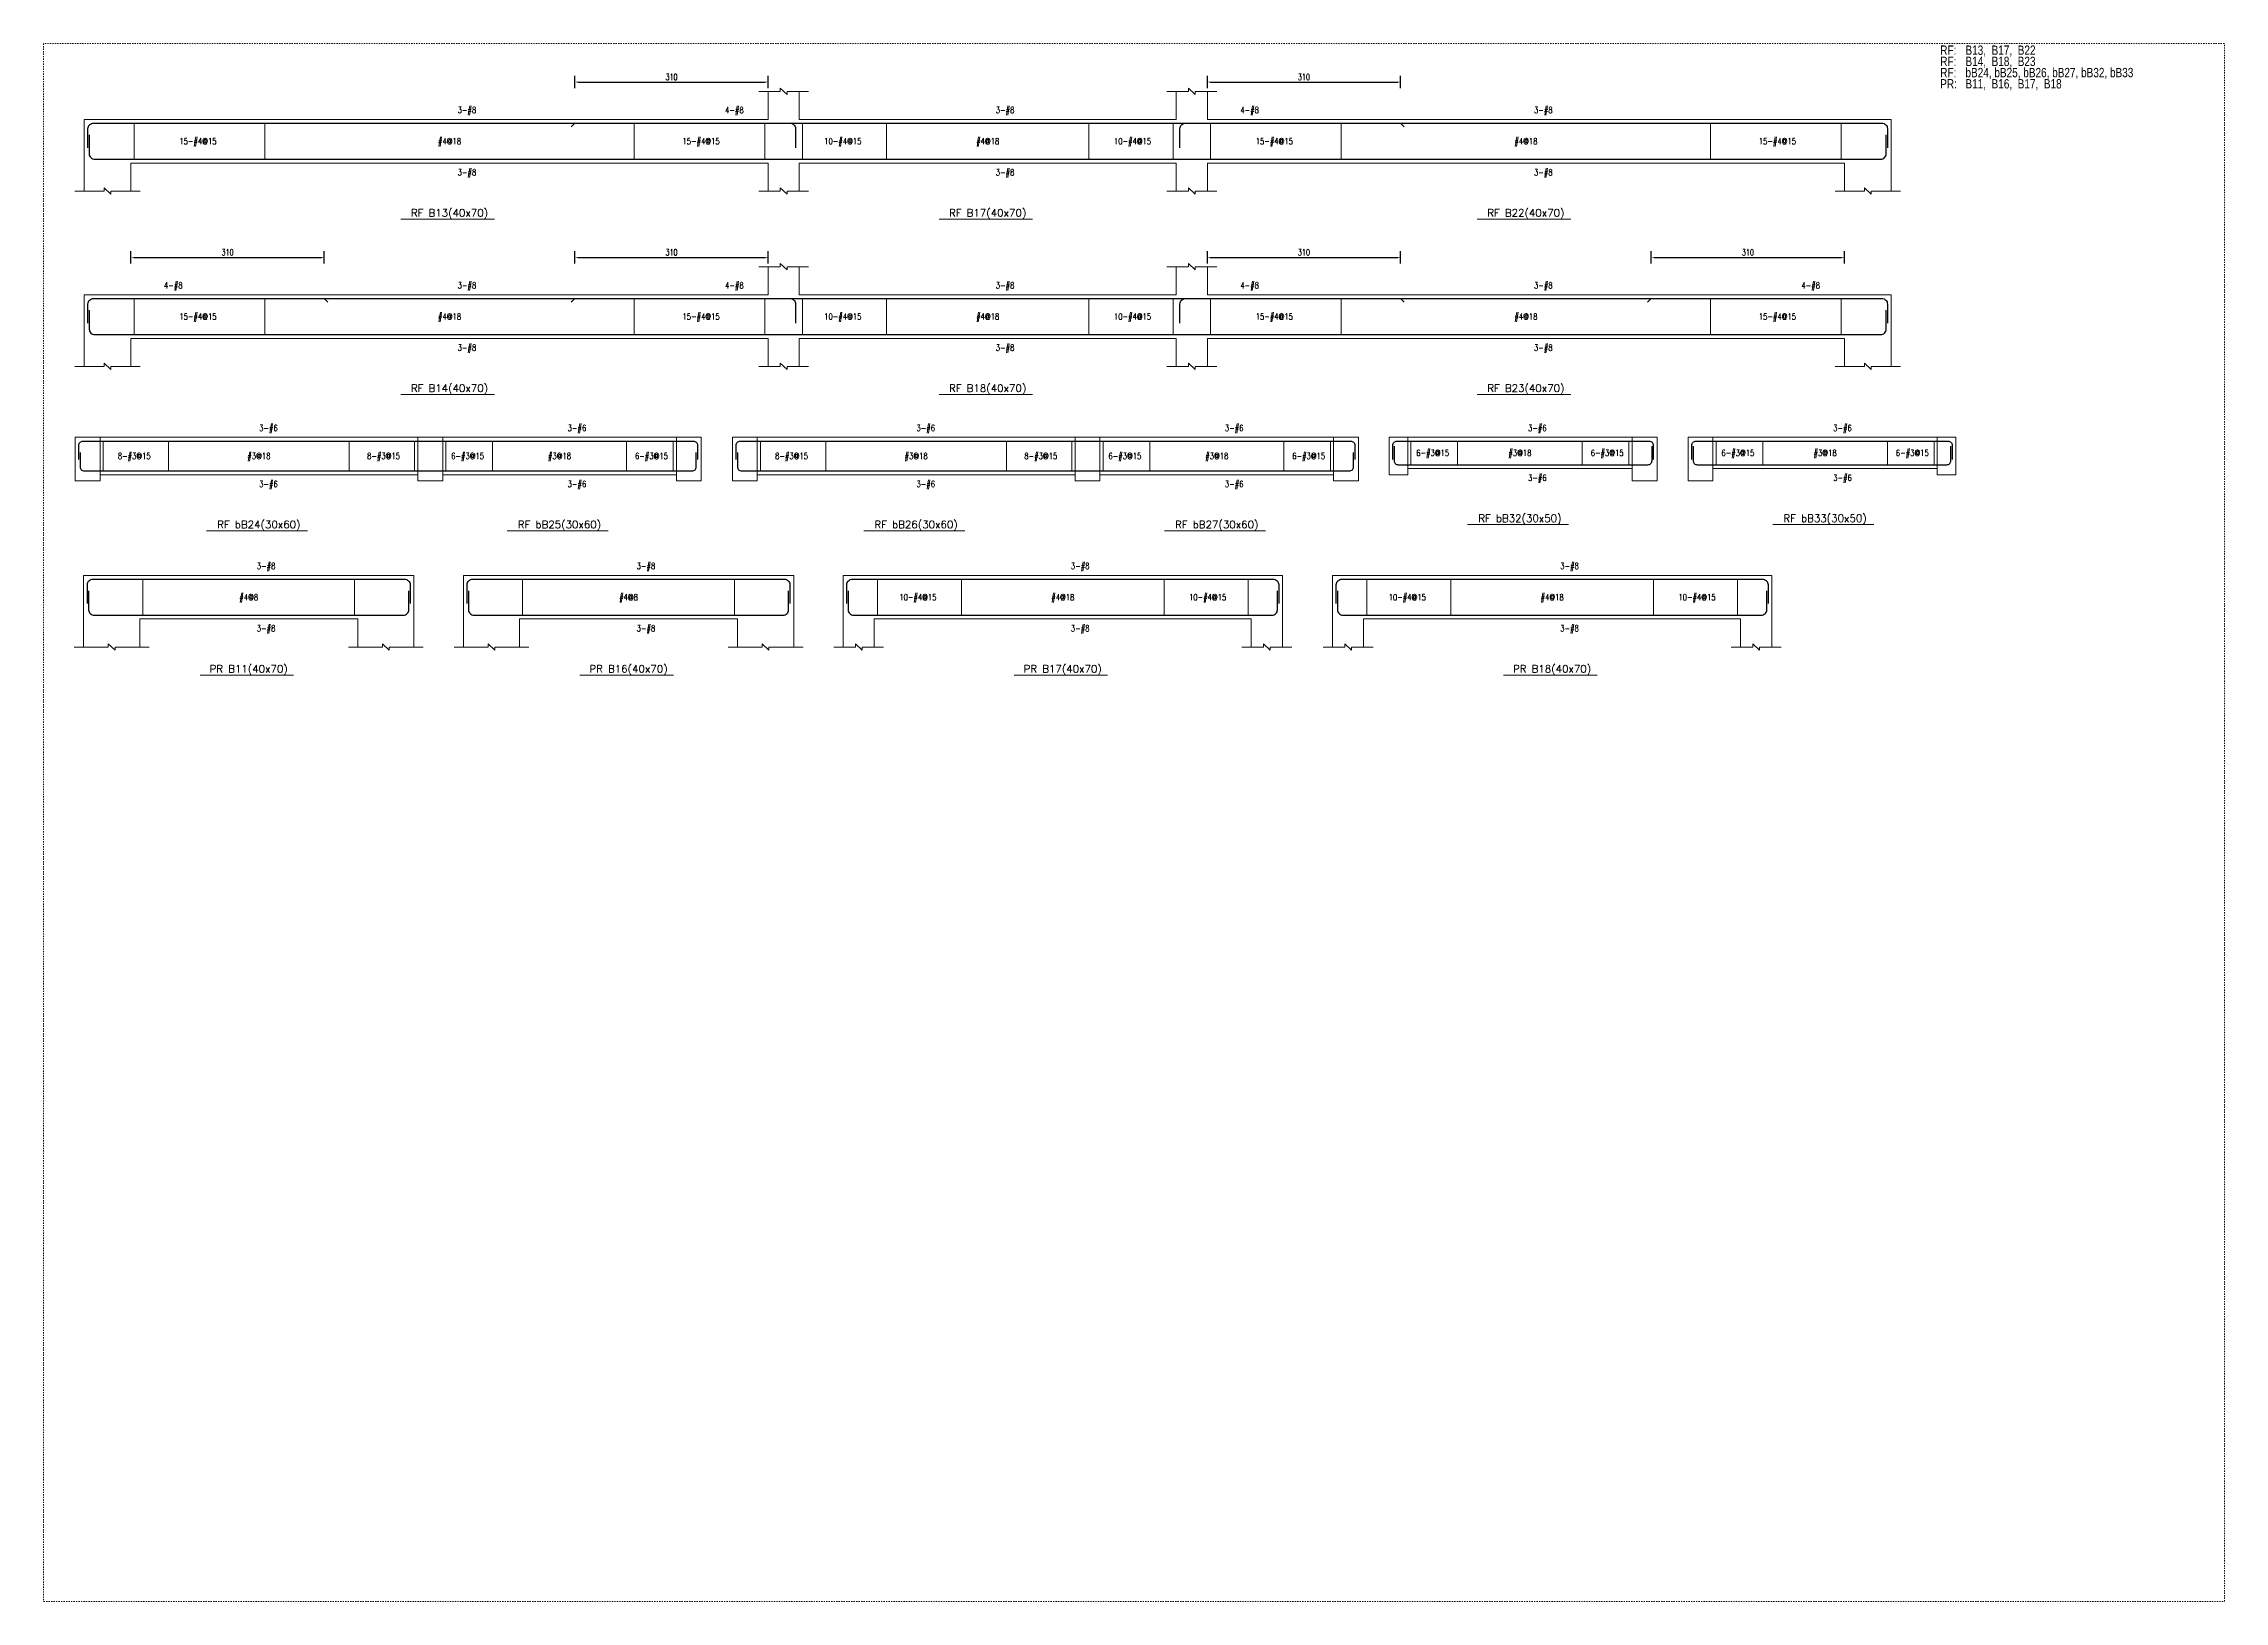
# Model space of a CAD drawing. Header units: millimetres. Extents: x 50 to 17750, y -6050 to -1000.
# Drawn here: x 50 to 3550, y -6050 to -3550 of the extents above; entities that cross this region are included whole.
import ezdxf
from ezdxf.enums import TextEntityAlignment as Align

# ---------------------------------------------------------------- set-up
doc = ezdxf.new("R2010")
doc.units = ezdxf.units.MM
doc.linetypes.add('DOT', pattern=[4, 2, -2])
for name, color, linetype in [('主筋文字', 3, 'Continuous'), ('主筋文字引線', 3, 'Continuous'), ('主筋線', 1, 'Continuous'), ('剪力筋文字', 3, 'Continuous'), ('剪力筋文字引線', 3, 'Continuous'), ('剪力筋線', 3, 'Continuous'), ('圖框', 132, 'DOT'), ('尺寸標註-字串', 4, 'Continuous'), ('摘要資訊', 1, 'Continuous'), ('梁柱截斷記號', 3, 'Continuous'), ('梁跨名稱', 3, 'Continuous'), ('梁跨名稱底線', 3, 'Continuous'), ('邊界線', 3, 'Continuous'), ('邊界線-梁支撐外線', 3, 'Continuous')]:
    doc.layers.add(name, color=color, linetype=linetype)
doc.styles.add('note', font='romans', dxfattribs={"width": 0.75, "height": 10})
doc.styles.add('OAP_ROMANS', font='OAP_ROMANS.shx', dxfattribs={"height": 0.2, "bigfont": 'chineset.shx'})
doc.styles.add('romanc', font='romanc.shx', dxfattribs={"height": 0.2, "bigfont": 'chineset.shx'})
doc.styles.add('romans', font='romans.shx', dxfattribs={"height": 0.2, "bigfont": 'chineset.shx'})
doc.dimstyles.new('BeamRebarDim', dxfattribs={"dimtxt": 12, "dimasz": 4.5, "dimexe": 10, "dimexo": 1, "dimgap": 3, "dimtad": 1, "dimdec": 0, "dimdsep": 46, "dimtxsty": 'note', "dimcen": 2.5, "dimclrd": 256, "dimclre": 256, "dimclrt": 256, "dimadec": 0, "dimazin": 0, "dimtfac": 1, "dimtmove": 0, "dimatfit": 3, "dimfxl": 1, "dimtolj": 1, "dimarcsym": 0})

msp = doc.modelspace()

# ---------------------------------------------------------------- texts
at = {"layer": '主筋文字', "style": 'romans', "width": 0.8}
for s, p in [('3-#8', (714.5, -3656.6)), ('4-#8', (1143.7, -3656.6)), ('3-#8', (1578.2, -3656.6)), ('4-#8', (1970.7, -3656.6)), ('3-#8', (2442, -3656.6)), ('3-#8', (714.5, -3756.6)), ('3-#8', (1578.2, -3756.6)), ('3-#8', (2442, -3756.6)), ('4-#8', (243.2, -3938)), ('3-#8', (714.5, -3938)), ('4-#8', (1143.7, -3938)), ('3-#8', (1578.2, -3938)), ('4-#8', (1970.7, -3938)), ('3-#8', (2442, -3938)), ('4-#8', (2871.2, -3938)), ('3-#8', (714.5, -4038)), ('3-#8', (1578.2, -4038)), ('3-#8', (2442, -4038)), ('3-#6', (396, -4166.8)), ('3-#6', (891, -4166.8)), ('3-#6', (1450.9, -4166.8)), ('3-#6', (1945.9, -4166.8)), ('3-#6', (2432.4, -4166.8)), ('3-#6', (2922.2, -4166.8)), ('3-#6', (396, -4256.8)), ('3-#6', (891, -4256.8)), ('3-#6', (1450.9, -4256.8)), ('3-#6', (1945.9, -4256.8)), ('3-#6', (2432.4, -4246.8)), ('3-#6', (2922.2, -4246.8)), ('3-#8', (392.2, -4388.4)), ('3-#8', (1001.8, -4388.4)), ('3-#8', (1698.7, -4388.4)), ('3-#8', (2484.1, -4388.4)), ('3-#8', (392.2, -4488.4)), ('3-#8', (1001.8, -4488.4)), ('3-#8', (1698.7, -4488.4)), ('3-#8', (2484.1, -4488.4))]:
    msp.add_text(s, height=10, dxfattribs=at).set_placement(p, align=Align.MIDDLE_LEFT)
at = {"layer": '剪力筋文字', "style": 'romans', "width": 0.8}
for s, p in [('15-#4@15', (297.7, -3711.6)), ('#4@18', (701.5, -3711.6)), ('15-#4@15', (1105.2, -3711.6)), ('10-#4@15', (1332.7, -3711.6)), ('#4@18', (1565.2, -3711.6)), ('10-#4@15', (1797.7, -3711.6)), ('15-#4@15', (2025.2, -3711.6)), ('#4@18', (2429, -3711.6)), ('15-#4@15', (2832.7, -3711.6)), ('15-#4@15', (297.7, -3993)), ('#4@18', (701.5, -3993)), ('15-#4@15', (1105.2, -3993)), ('10-#4@15', (1332.7, -3993)), ('#4@18', (1565.2, -3993)), ('10-#4@15', (1797.7, -3993)), ('15-#4@15', (2025.2, -3993)), ('#4@18', (2429, -3993)), ('15-#4@15', (2832.7, -3993)), ('6-#3@15', (2279.4, -4211.8)), ('#3@18', (2419.4, -4211.8)), ('6-#3@15', (2559.4, -4211.8)), ('6-#3@15', (2769.2, -4211.8)), ('#3@18', (2909.2, -4211.8)), ('6-#3@15', (3049.2, -4211.8)), ('8-#3@15', (195.5, -4216.8)), ('#3@18', (395.5, -4216.8)), ('8-#3@15', (595.5, -4216.8)), ('6-#3@15', (730.5, -4216.8)), ('#3@18', (878, -4216.8)), ('6-#3@15', (1025.5, -4216.8)), ('8-#3@15', (1250.4, -4216.8)), ('#3@18', (1450.4, -4216.8)), ('8-#3@15', (1650.4, -4216.8)), ('6-#3@15', (1785.4, -4216.8)), ('#3@18', (1932.9, -4216.8)), ('6-#3@15', (2080.4, -4216.8)), ('#4@8', (379.2, -4443.4)), ('#4@8', (988.8, -4443.4)), ('10-#4@15', (1453.2, -4443.4)), ('#4@18', (1685.7, -4443.4)), ('10-#4@15', (1918.2, -4443.4)), ('10-#4@15', (2238.6, -4443.4)), ('#4@18', (2471.1, -4443.4)), ('10-#4@15', (2703.6, -4443.4))]:
    msp.add_text(s, height=10, dxfattribs=at).set_placement(p, align=Align.CENTER)
at = {"layer": '摘要資訊', "style": 'OAP_ROMANS', "width": 0.8}
for s, p in [('RF:', (3094, -3568)), (' B13,  B17,  B22', (3130, -3568)), ('RF:', (3094, -3586)), ('RF:', (3094, -3604)), (' bB24, bB25, bB26, bB27, bB32, bB33', (3130, -3604)), (' B14,  B18,  B23', (3130, -3586)), ('PR:', (3094, -3622)), (' B11,  B16,  B17,  B18', (3130, -3622))]:
    msp.add_text(s, height=15, dxfattribs=at).set_placement(p)
at = {"layer": '梁跨名稱', "style": 'romanc'}
for s, p in [('RF B13(40x70)', (701.5, -3827.6)), ('RF B17(40x70)', (1565.2, -3827.6)), ('RF B22(40x70)', (2429, -3827.6)), ('RF B14(40x70)', (701.5, -4109)), ('RF B18(40x70)', (1565.2, -4109)), ('RF B23(40x70)', (2429, -4109)), ('RF bB32(30x50)', (2419.4, -4317.8)), ('RF bB33(30x50)', (2909.2, -4317.8)), ('RF bB24(30x60)', (395.5, -4327.8)), ('RF bB25(30x60)', (878, -4327.8)), ('RF bB26(30x60)', (1450.4, -4327.8)), ('RF bB27(30x60)', (1932.9, -4327.8)), ('PR B11(40x70)', (379.2, -4559.4)), ('PR B16(40x70)', (988.8, -4559.4)), ('PR B17(40x70)', (1685.7, -4559.4)), ('PR B18(40x70)', (2471.1, -4559.4))]:
    msp.add_text(s, height=12, dxfattribs=at).set_placement(p, align=Align.CENTER)

# ---------------------------------------------------------------- blocks, each defined once
blk = doc.blocks.new('*D178')
at = {"layer": 'Defpoints', "color": 0}
for p in [(902.7, -3622.6), (1212.7, -3611.6), (1212.7, -3622.6)]:
    blk.add_point(p, dxfattribs=at)
at = {"layer": '尺寸標註-字串', "lineweight": -2}
for p, q in [((902.7, -3621.6), (902.7, -3601.6)), ((1212.7, -3621.6), (1212.7, -3601.6)), ((907.2, -3611.6), (1208.2, -3611.6))]:
    blk.add_line(p, q, dxfattribs=at)
at = {"layer": '尺寸標註-字串'}
for points in [[(907.2, -3610.9), (907.2, -3612.4), (902.7, -3611.6)], [(1208.2, -3612.4), (1208.2, -3610.9), (1212.7, -3611.6)]]:
    blk.add_solid(points, dxfattribs=at)
at = {"layer": '尺寸標註-字串', "insert": (1057.7, -3603.6), "char_height": 10, "attachment_point": 5, "style": 'note'}
blk.add_mtext('\\A1;310', dxfattribs=at)
blk = doc.blocks.new('*D179')
at = {"layer": 'Defpoints', "color": 0}
for p in [(1917.7, -3622.6), (2227.7, -3611.6), (2227.7, -3622.6)]:
    blk.add_point(p, dxfattribs=at)
at = {"layer": '尺寸標註-字串', "lineweight": -2}
for p, q in [((1917.7, -3621.6), (1917.7, -3601.6)), ((2227.7, -3621.6), (2227.7, -3601.6)), ((1922.2, -3611.6), (2223.2, -3611.6))]:
    blk.add_line(p, q, dxfattribs=at)
at = {"layer": '尺寸標註-字串'}
for points in [[(1922.2, -3610.9), (1922.2, -3612.4), (1917.7, -3611.6)], [(2223.2, -3612.4), (2223.2, -3610.9), (2227.7, -3611.6)]]:
    blk.add_solid(points, dxfattribs=at)
at = {"layer": '尺寸標註-字串', "insert": (2072.7, -3603.6), "char_height": 10, "attachment_point": 5, "style": 'note'}
blk.add_mtext('\\A1;310', dxfattribs=at)
blk = doc.blocks.new('*D180')
at = {"layer": 'Defpoints', "color": 0}
for p in [(190.234375, -3904.046875), (500.234375, -3893.046875), (500.234375, -3904.046875)]:
    blk.add_point(p, dxfattribs=at)
at = {"layer": '尺寸標註-字串', "lineweight": -2}
for p, q in [((190.234375, -3903.046875), (190.234375, -3883.046875)), ((500.234375, -3903.046875), (500.234375, -3883.046875)), ((194.734375, -3893.046875), (495.734375, -3893.046875))]:
    blk.add_line(p, q, dxfattribs=at)
at = {"layer": '尺寸標註-字串'}
for points in [[(194.734375, -3892.296875), (194.734375, -3893.796875), (190.234375, -3893.046875)], [(495.734375, -3893.796875), (495.734375, -3892.296875), (500.234375, -3893.046875)]]:
    blk.add_solid(points, dxfattribs=at)
at = {"layer": '尺寸標註-字串', "insert": (345.234375, -3885.001875), "char_height": 10, "attachment_point": 5, "style": 'note'}
blk.add_mtext('\\A1;310', dxfattribs=at)
blk = doc.blocks.new('*D181')
at = {"layer": 'Defpoints', "color": 0}
for p in [(902.734375, -3904.046875), (1212.734375, -3893.046875), (1212.734375, -3904.046875)]:
    blk.add_point(p, dxfattribs=at)
at = {"layer": '尺寸標註-字串', "lineweight": -2}
for p, q in [((902.734375, -3903.046875), (902.734375, -3883.046875)), ((1212.734375, -3903.046875), (1212.734375, -3883.046875)), ((907.234375, -3893.046875), (1208.234375, -3893.046875))]:
    blk.add_line(p, q, dxfattribs=at)
at = {"layer": '尺寸標註-字串'}
for points in [[(907.234375, -3892.296875), (907.234375, -3893.796875), (902.734375, -3893.046875)], [(1208.234375, -3893.796875), (1208.234375, -3892.296875), (1212.734375, -3893.046875)]]:
    blk.add_solid(points, dxfattribs=at)
at = {"layer": '尺寸標註-字串', "insert": (1057.734375, -3885.001875), "char_height": 10, "attachment_point": 5, "style": 'note'}
blk.add_mtext('\\A1;310', dxfattribs=at)
blk = doc.blocks.new('*D182')
at = {"layer": 'Defpoints', "color": 0}
for p in [(1917.734375, -3904.046875), (2227.734375, -3893.046875), (2227.734375, -3904.046875)]:
    blk.add_point(p, dxfattribs=at)
at = {"layer": '尺寸標註-字串', "lineweight": -2}
for p, q in [((1917.734375, -3903.046875), (1917.734375, -3883.046875)), ((2227.734375, -3903.046875), (2227.734375, -3883.046875)), ((1922.234375, -3893.046875), (2223.234375, -3893.046875))]:
    blk.add_line(p, q, dxfattribs=at)
at = {"layer": '尺寸標註-字串'}
for points in [[(1922.234375, -3892.296875), (1922.234375, -3893.796875), (1917.734375, -3893.046875)], [(2223.234375, -3893.796875), (2223.234375, -3892.296875), (2227.734375, -3893.046875)]]:
    blk.add_solid(points, dxfattribs=at)
at = {"layer": '尺寸標註-字串', "insert": (2072.734375, -3885.001875), "char_height": 10, "attachment_point": 5, "style": 'note'}
blk.add_mtext('\\A1;310', dxfattribs=at)
blk = doc.blocks.new('*D183')
at = {"layer": 'Defpoints', "color": 0}
for p in [(2630.234375, -3904.046875), (2940.234375, -3893.046875), (2940.234375, -3904.046875)]:
    blk.add_point(p, dxfattribs=at)
at = {"layer": '尺寸標註-字串', "lineweight": -2}
for p, q in [((2630.234375, -3903.046875), (2630.234375, -3883.046875)), ((2940.234375, -3903.046875), (2940.234375, -3883.046875)), ((2634.734375, -3893.046875), (2935.734375, -3893.046875))]:
    blk.add_line(p, q, dxfattribs=at)
at = {"layer": '尺寸標註-字串'}
for points in [[(2634.734375, -3892.296875), (2634.734375, -3893.796875), (2630.234375, -3893.046875)], [(2935.734375, -3893.796875), (2935.734375, -3892.296875), (2940.234375, -3893.046875)]]:
    blk.add_solid(points, dxfattribs=at)
at = {"layer": '尺寸標註-字串', "insert": (2785.234375, -3885.001875), "char_height": 10, "attachment_point": 5, "style": 'note'}
blk.add_mtext('\\A1;310', dxfattribs=at)

# ---------------------------------------------------------------- dimensions: what is measured, and where the dimension line sits
at = {"layer": '尺寸標註-字串'}
for base, p1, p2, picture, middle in [((1212.7, -3611.6), (902.7, -3622.6), (1212.7, -3622.6), '*D178', (1057.7, -3603.6)), ((2227.7, -3611.6), (1917.7, -3622.6), (2227.7, -3622.6), '*D179', (2072.7, -3603.6)), ((500.2, -3893), (190.2, -3904), (500.2, -3904), '*D180', (345.2, -3885)), ((1212.7, -3893), (902.7, -3904), (1212.7, -3904), '*D181', (1057.7, -3885)), ((2227.7, -3893), (1917.7, -3904), (2227.7, -3904), '*D182', (2072.7, -3885)), ((2940.2, -3893), (2630.2, -3904), (2940.2, -3904), '*D183', (2785.2, -3885))]:
    dim = msp.add_linear_dim(base=base, p1=p1, p2=p2, dimstyle='BeamRebarDim', dxfattribs=at)
    dim.commit()
    dim.dimension.update_dxf_attribs({"geometry": picture, "text_midpoint": middle})

# ---------------------------------------------------------------- linework, layer by layer
at = {"layer": '主筋文字引線', "lineweight": 5}
for points in [[(701.5, -3677.6, 0, 1.5, 0), (701.5, -3673.1, 0, 0, 0), (701.5, -3656.6, 0, 0, 0), (711.5, -3656.6, 0, 0, 0)], [(1127.7, -3677.6, 0, 1.5, 0), (1127.7, -3673.1, 0, 0, 0), (1127.7, -3656.6, 0, 0, 0), (1140.7, -3656.6, 0, 0, 0)], [(1565.2, -3677.6, 0, 1.5, 0), (1565.2, -3673.1, 0, 0, 0), (1565.2, -3656.6, 0, 0, 0), (1575.2, -3656.6, 0, 0, 0)], [(1957.7, -3677.6, 0, 1.5, 0), (1957.7, -3673.1, 0, 0, 0), (1957.7, -3656.6, 0, 0, 0), (1967.7, -3656.6, 0, 0, 0)], [(2429, -3677.6, 0, 1.5, 0), (2429, -3673.1, 0, 0, 0), (2429, -3656.6, 0, 0, 0), (2439, -3656.6, 0, 0, 0)], [(701.5, -3735.6, 0, 1.5, 0), (701.5, -3740.1, 0, 0, 0), (701.5, -3756.6, 0, 0, 0), (711.5, -3756.6, 0, 0, 0)], [(1565.2, -3735.6, 0, 1.5, 0), (1565.2, -3740.1, 0, 0, 0), (1565.2, -3756.6, 0, 0, 0), (1575.2, -3756.6, 0, 0, 0)], [(2429, -3735.6, 0, 1.5, 0), (2429, -3740.1, 0, 0, 0), (2429, -3756.6, 0, 0, 0), (2439, -3756.6, 0, 0, 0)], [(230.2, -3959, 0, 1.5, 0), (230.2, -3954.5, 0, 0, 0), (230.2, -3938, 0, 0, 0), (240.2, -3938, 0, 0, 0)], [(701.5, -3959, 0, 1.5, 0), (701.5, -3954.5, 0, 0, 0), (701.5, -3938, 0, 0, 0), (711.5, -3938, 0, 0, 0)], [(1127.7, -3959, 0, 1.5, 0), (1127.7, -3954.5, 0, 0, 0), (1127.7, -3938, 0, 0, 0), (1140.7, -3938, 0, 0, 0)], [(1565.2, -3959, 0, 1.5, 0), (1565.2, -3954.5, 0, 0, 0), (1565.2, -3938, 0, 0, 0), (1575.2, -3938, 0, 0, 0)], [(1957.7, -3959, 0, 1.5, 0), (1957.7, -3954.5, 0, 0, 0), (1957.7, -3938, 0, 0, 0), (1967.7, -3938, 0, 0, 0)], [(2429, -3959, 0, 1.5, 0), (2429, -3954.5, 0, 0, 0), (2429, -3938, 0, 0, 0), (2439, -3938, 0, 0, 0)], [(2855.2, -3959, 0, 1.5, 0), (2855.2, -3954.5, 0, 0, 0), (2855.2, -3938, 0, 0, 0), (2868.2, -3938, 0, 0, 0)], [(701.5, -4017, 0, 1.5, 0), (701.5, -4021.5, 0, 0, 0), (701.5, -4038, 0, 0, 0), (711.5, -4038, 0, 0, 0)], [(1565.2, -4017, 0, 1.5, 0), (1565.2, -4021.5, 0, 0, 0), (1565.2, -4038, 0, 0, 0), (1575.2, -4038, 0, 0, 0)], [(2429, -4017, 0, 1.5, 0), (2429, -4021.5, 0, 0, 0), (2429, -4038, 0, 0, 0), (2439, -4038, 0, 0, 0)], [(383, -4187.8, 0, 1.5, 0), (383, -4183.3, 0, 0, 0), (383, -4166.8, 0, 0, 0), (393, -4166.8, 0, 0, 0)], [(878, -4187.8, 0, 1.5, 0), (878, -4183.3, 0, 0, 0), (878, -4166.8, 0, 0, 0), (888, -4166.8, 0, 0, 0)], [(1437.9, -4187.8, 0, 1.5, 0), (1437.9, -4183.3, 0, 0, 0), (1437.9, -4166.8, 0, 0, 0), (1447.9, -4166.8, 0, 0, 0)], [(1932.9, -4187.8, 0, 1.5, 0), (1932.9, -4183.3, 0, 0, 0), (1932.9, -4166.8, 0, 0, 0), (1942.9, -4166.8, 0, 0, 0)], [(2419.4, -4187.8, 0, 1.5, 0), (2419.4, -4183.3, 0, 0, 0), (2419.4, -4166.8, 0, 0, 0), (2429.4, -4166.8, 0, 0, 0)], [(2909.2, -4187.8, 0, 1.5, 0), (2909.2, -4183.3, 0, 0, 0), (2909.2, -4166.8, 0, 0, 0), (2919.2, -4166.8, 0, 0, 0)], [(2419.4, -4225.8, 0, 1.5, 0), (2419.4, -4230.3, 0, 0, 0), (2419.4, -4246.8, 0, 0, 0), (2429.4, -4246.8, 0, 0, 0)], [(2909.2, -4225.8, 0, 1.5, 0), (2909.2, -4230.3, 0, 0, 0), (2909.2, -4246.8, 0, 0, 0), (2919.2, -4246.8, 0, 0, 0)], [(383, -4235.8, 0, 1.5, 0), (383, -4240.3, 0, 0, 0), (383, -4256.8, 0, 0, 0), (393, -4256.8, 0, 0, 0)], [(878, -4235.8, 0, 1.5, 0), (878, -4240.3, 0, 0, 0), (878, -4256.8, 0, 0, 0), (888, -4256.8, 0, 0, 0)], [(1437.9, -4235.8, 0, 1.5, 0), (1437.9, -4240.3, 0, 0, 0), (1437.9, -4256.8, 0, 0, 0), (1447.9, -4256.8, 0, 0, 0)], [(1932.9, -4235.8, 0, 1.5, 0), (1932.9, -4240.3, 0, 0, 0), (1932.9, -4256.8, 0, 0, 0), (1942.9, -4256.8, 0, 0, 0)], [(379.2, -4409.4, 0, 1.5, 0), (379.2, -4404.9, 0, 0, 0), (379.2, -4388.4, 0, 0, 0), (389.2, -4388.4, 0, 0, 0)], [(988.8, -4409.4, 0, 1.5, 0), (988.8, -4404.9, 0, 0, 0), (988.8, -4388.4, 0, 0, 0), (998.8, -4388.4, 0, 0, 0)], [(1685.7, -4409.4, 0, 1.5, 0), (1685.7, -4404.9, 0, 0, 0), (1685.7, -4388.4, 0, 0, 0), (1695.7, -4388.4, 0, 0, 0)], [(2471.1, -4409.4, 0, 1.5, 0), (2471.1, -4404.9, 0, 0, 0), (2471.1, -4388.4, 0, 0, 0), (2481.1, -4388.4, 0, 0, 0)], [(379.2, -4467.4, 0, 1.5, 0), (379.2, -4471.9, 0, 0, 0), (379.2, -4488.4, 0, 0, 0), (389.2, -4488.4, 0, 0, 0)], [(988.8, -4467.4, 0, 1.5, 0), (988.8, -4471.9, 0, 0, 0), (988.8, -4488.4, 0, 0, 0), (998.8, -4488.4, 0, 0, 0)], [(1685.7, -4467.4, 0, 1.5, 0), (1685.7, -4471.9, 0, 0, 0), (1685.7, -4488.4, 0, 0, 0), (1695.7, -4488.4, 0, 0, 0)], [(2471.1, -4467.4, 0, 1.5, 0), (2471.1, -4471.9, 0, 0, 0), (2471.1, -4488.4, 0, 0, 0), (2481.1, -4488.4, 0, 0, 0)]]:
    msp.add_lwpolyline(points, format="xyseb", dxfattribs=at)
at = {"layer": '主筋線', "lineweight": 30}
for points in [[(121.2, -3717), (121.2, -3686.5, -0.414214), (130.1, -3677.6), (190.2, -3677.6)], [(123.2, -3696.2), (123.2, -3726.7, 0.414214), (132.1, -3735.6), (190.2, -3735.6)], [(1212.7, -3677.6), (1247.8, -3677.6, -0.414214), (1256.7, -3686.5), (1256.7, -3717)], [(1873.7, -3717), (1873.7, -3686.5, -0.414214), (1882.6, -3677.6), (1917.7, -3677.6)], [(2940.2, -3677.6), (3000.3, -3677.6, -0.414214), (3009.2, -3686.5), (3009.2, -3717)], [(2940.2, -3735.6), (2998.3, -3735.6, 0.414214), (3007.2, -3726.7), (3007.2, -3696.2)], [(121.2, -3998.4), (121.2, -3967.9, -0.414214), (130.1, -3959), (190.2, -3959)], [(123.2, -3977.7), (123.2, -4008.2, 0.414214), (132.1, -4017), (190.2, -4017)], [(1212.7, -3959), (1247.8, -3959, -0.414214), (1256.7, -3967.9), (1256.7, -3998.4)], [(1873.7, -3998.4), (1873.7, -3967.9, -0.414214), (1882.6, -3959), (1917.7, -3959)], [(2940.2, -3959), (3000.3, -3959, -0.414214), (3009.2, -3967.9), (3009.2, -3998.4)], [(2940.2, -4017), (2998.3, -4017, 0.414214), (3007.2, -4008.2), (3007.2, -3977.7)], [(106.5, -4217.4), (106.5, -4194.4, -0.414214), (113.2, -4187.8), (140.5, -4187.8)], [(1065.5, -4187.8), (1092.8, -4187.8, -0.414214), (1099.5, -4194.4), (1099.5, -4217.4)], [(1161.4, -4217.4), (1161.4, -4194.4, -0.414214), (1168.1, -4187.8), (1195.4, -4187.8)], [(2120.4, -4187.8), (2147.7, -4187.8, -0.414214), (2154.4, -4194.4), (2154.4, -4217.4)], [(2215.4, -4217.4), (2215.4, -4194.4, -0.414214), (2222.1, -4187.8), (2239.4, -4187.8)], [(2217.4, -4196.2), (2217.4, -4219.1, 0.414214), (2224.1, -4225.8), (2239.4, -4225.8)], [(2599.4, -4187.8), (2626.7, -4187.8, -0.414214), (2633.4, -4194.4), (2633.4, -4217.4)], [(2599.4, -4225.8), (2624.7, -4225.8, 0.414214), (2631.4, -4219.1), (2631.4, -4196.2)], [(2695.2, -4217.4), (2695.2, -4194.4, -0.414214), (2701.9, -4187.8), (2729.2, -4187.8)], [(2697.2, -4196.2), (2697.2, -4219.1, 0.414214), (2703.9, -4225.8), (2729.2, -4225.8)], [(3089.2, -4187.8), (3106.5, -4187.8, -0.414214), (3113.2, -4194.4), (3113.2, -4217.4)], [(3089.2, -4225.8), (3104.5, -4225.8, 0.414214), (3111.2, -4219.1), (3111.2, -4196.2)], [(108.5, -4206.2), (108.5, -4229.1, 0.414214), (115.2, -4235.8), (140.5, -4235.8)], [(1065.5, -4235.8), (1090.8, -4235.8, 0.414214), (1097.5, -4229.1), (1097.5, -4206.2)], [(1163.4, -4206.2), (1163.4, -4229.1, 0.414214), (1170.1, -4235.8), (1195.4, -4235.8)], [(2120.4, -4235.8), (2145.7, -4235.8, 0.414214), (2152.4, -4229.1), (2152.4, -4206.2)], [(120.2, -4448.8), (120.2, -4418.3, -0.414214), (129.1, -4409.4), (204.2, -4409.4)], [(554.2, -4409.4), (629.3, -4409.4, -0.414214), (638.2, -4418.3), (638.2, -4448.8)], [(729.8, -4448.8), (729.8, -4418.3, -0.414214), (738.6, -4409.4), (813.8, -4409.4)], [(1163.8, -4409.4), (1238.9, -4409.4, -0.414214), (1247.7, -4418.3), (1247.7, -4448.8)], [(1339.2, -4448.8), (1339.2, -4418.3, -0.414214), (1348.1, -4409.4), (1383.2, -4409.4)], [(1988.2, -4409.4), (2023.4, -4409.4, -0.414214), (2032.2, -4418.3), (2032.2, -4448.8)], [(2124.6, -4448.8), (2124.6, -4418.3, -0.414214), (2133.5, -4409.4), (2168.6, -4409.4)], [(2773.6, -4409.4), (2808.7, -4409.4, -0.414214), (2817.6, -4418.3), (2817.6, -4448.8)], [(122.2, -4428.1), (122.2, -4458.5, 0.414214), (131.1, -4467.4), (204.2, -4467.4)], [(554.2, -4467.4), (627.3, -4467.4, 0.414214), (636.2, -4458.5), (636.2, -4428.1)], [(731.8, -4428.1), (731.8, -4458.5, 0.414214), (740.6, -4467.4), (813.8, -4467.4)], [(1163.8, -4467.4), (1236.9, -4467.4, 0.414214), (1245.7, -4458.5), (1245.7, -4428.1)], [(1341.2, -4428.1), (1341.2, -4458.5, 0.414214), (1350.1, -4467.4), (1383.2, -4467.4)], [(1988.2, -4467.4), (2021.4, -4467.4, 0.414214), (2030.2, -4458.5), (2030.2, -4428.1)], [(2126.6, -4428.1), (2126.6, -4458.5, 0.414214), (2135.5, -4467.4), (2168.6, -4467.4)], [(2773.6, -4467.4), (2806.7, -4467.4, 0.414214), (2815.6, -4458.5), (2815.6, -4428.1)]]:
    msp.add_lwpolyline(points, format="xyb", dxfattribs=at)
for points in [[(190.2, -3677.6), (902.7, -3677.6)], [(902.7, -3677.6), (896.7, -3683.6)], [(902.7, -3677.6), (1212.7, -3677.6)], [(1212.7, -3677.6), (1262.7, -3677.6)], [(1212.7, -3677.6), (1262.7, -3677.6)], [(1262.7, -3677.6), (1867.7, -3677.6)], [(1867.7, -3677.6), (1917.7, -3677.6)], [(1867.7, -3677.6), (1917.7, -3677.6)], [(1917.7, -3677.6), (2227.7, -3677.6)], [(2227.7, -3677.6), (2940.2, -3677.6)], [(2227.7, -3677.6), (2233.7, -3683.6)], [(190.2, -3735.6), (1212.7, -3735.6)], [(1212.7, -3735.6), (1262.7, -3735.6)], [(1212.7, -3735.6), (1262.7, -3735.6)], [(1262.7, -3735.6), (1867.7, -3735.6)], [(1867.7, -3735.6), (1917.7, -3735.6)], [(1867.7, -3735.6), (1917.7, -3735.6)], [(1917.7, -3735.6), (2940.2, -3735.6)], [(190.2, -3959), (500.2, -3959)], [(500.2, -3959), (902.7, -3959)], [(500.2, -3959), (506.2, -3965)], [(902.7, -3959), (896.7, -3965)], [(902.7, -3959), (1212.7, -3959)], [(1212.7, -3959), (1262.7, -3959)], [(1212.7, -3959), (1262.7, -3959)], [(1262.7, -3959), (1867.7, -3959)], [(1867.7, -3959), (1917.7, -3959)], [(1867.7, -3959), (1917.7, -3959)], [(1917.7, -3959), (2227.7, -3959)], [(2227.7, -3959), (2630.2, -3959)], [(2227.7, -3959), (2233.7, -3965)], [(2630.2, -3959), (2624.2, -3965)], [(2630.2, -3959), (2940.2, -3959)], [(190.2, -4017), (1212.7, -4017)], [(1212.7, -4017), (1262.7, -4017)], [(1212.7, -4017), (1262.7, -4017)], [(1262.7, -4017), (1867.7, -4017)], [(1867.7, -4017), (1917.7, -4017)], [(1867.7, -4017), (1917.7, -4017)], [(1917.7, -4017), (2940.2, -4017)], [(140.5, -4187.8), (650.5, -4187.8)], [(650.5, -4187.8), (690.5, -4187.8)], [(650.5, -4187.8), (690.5, -4187.8)], [(690.5, -4187.8), (1065.5, -4187.8)], [(1195.4, -4187.8), (1705.4, -4187.8)], [(1705.4, -4187.8), (1745.4, -4187.8)], [(1705.4, -4187.8), (1745.4, -4187.8)], [(1745.4, -4187.8), (2120.4, -4187.8)], [(2239.4, -4187.8), (2599.4, -4187.8)], [(2729.2, -4187.8), (3089.2, -4187.8)], [(2239.4, -4225.8), (2599.4, -4225.8)], [(2729.2, -4225.8), (3089.2, -4225.8)], [(140.5, -4235.8), (650.5, -4235.8)], [(650.5, -4235.8), (690.5, -4235.8)], [(650.5, -4235.8), (690.5, -4235.8)], [(690.5, -4235.8), (1065.5, -4235.8)], [(1195.4, -4235.8), (1705.4, -4235.8)], [(1705.4, -4235.8), (1745.4, -4235.8)], [(1705.4, -4235.8), (1745.4, -4235.8)], [(1745.4, -4235.8), (2120.4, -4235.8)], [(204.2, -4409.4), (554.2, -4409.4)], [(813.8, -4409.4), (1163.8, -4409.4)], [(1383.2, -4409.4), (1988.2, -4409.4)], [(2168.6, -4409.4), (2773.6, -4409.4)], [(204.2, -4467.4), (554.2, -4467.4)], [(813.8, -4467.4), (1163.8, -4467.4)], [(1383.2, -4467.4), (1988.2, -4467.4)], [(2168.6, -4467.4), (2773.6, -4467.4)]]:
    msp.add_lwpolyline(points, dxfattribs=at)
at = {"layer": '剪力筋文字引線', "lineweight": 5}
for points in [[(195.2, -3706.6, 0, 1.5, 0), (199.7, -3706.6, 0, 0, 0), (261.7, -3706.6, 0, 0, 0)], [(405.2, -3706.6, 0, 1.5, 0), (400.7, -3706.6, 0, 0, 0), (333.7, -3706.6, 0, 0, 0)], [(405.2, -3706.6, 0, 1.5, 0), (409.7, -3706.6, 0, 0, 0), (677.5, -3706.6, 0, 0, 0)], [(997.7, -3706.6, 0, 1.5, 0), (993.2, -3706.6, 0, 0, 0), (725.5, -3706.6, 0, 0, 0)], [(997.7, -3706.6, 0, 1.5, 0), (1002.2, -3706.6, 0, 0, 0), (1069.2, -3706.6, 0, 0, 0)], [(1207.7, -3706.6, 0, 1.5, 0), (1203.2, -3706.6, 0, 0, 0), (1141.2, -3706.6, 0, 0, 0)], [(1267.7, -3706.6, 0, 1.5, 0), (1272.2, -3706.6, 0, 0, 0), (1296.7, -3706.6, 0, 0, 0)], [(1402.7, -3706.6, 0, 1.5, 0), (1398.2, -3706.6, 0, 0, 0), (1368.7, -3706.6, 0, 0, 0)], [(1402.7, -3706.6, 0, 1.5, 0), (1407.2, -3706.6, 0, 0, 0), (1541.2, -3706.6, 0, 0, 0)], [(1727.7, -3706.6, 0, 1.5, 0), (1723.2, -3706.6, 0, 0, 0), (1589.2, -3706.6, 0, 0, 0)], [(1727.7, -3706.6, 0, 1.5, 0), (1732.2, -3706.6, 0, 0, 0), (1761.7, -3706.6, 0, 0, 0)], [(1862.7, -3706.6, 0, 1.5, 0), (1858.2, -3706.6, 0, 0, 0), (1833.7, -3706.6, 0, 0, 0)], [(1922.7, -3706.6, 0, 1.5, 0), (1927.2, -3706.6, 0, 0, 0), (1989.2, -3706.6, 0, 0, 0)], [(2132.7, -3706.6, 0, 1.5, 0), (2128.2, -3706.6, 0, 0, 0), (2061.2, -3706.6, 0, 0, 0)], [(2132.7, -3706.6, 0, 1.5, 0), (2137.2, -3706.6, 0, 0, 0), (2405, -3706.6, 0, 0, 0)], [(2725.2, -3706.6, 0, 1.5, 0), (2720.7, -3706.6, 0, 0, 0), (2453, -3706.6, 0, 0, 0)], [(2725.2, -3706.6, 0, 1.5, 0), (2729.7, -3706.6, 0, 0, 0), (2796.7, -3706.6, 0, 0, 0)], [(2935.2, -3706.6, 0, 1.5, 0), (2930.7, -3706.6, 0, 0, 0), (2868.7, -3706.6, 0, 0, 0)], [(195.2, -3988, 0, 1.5, 0), (199.7, -3988, 0, 0, 0), (261.7, -3988, 0, 0, 0)], [(405.2, -3988, 0, 1.5, 0), (400.7, -3988, 0, 0, 0), (333.7, -3988, 0, 0, 0)], [(405.2, -3988, 0, 1.5, 0), (409.7, -3988, 0, 0, 0), (677.5, -3988, 0, 0, 0)], [(997.7, -3988, 0, 1.5, 0), (993.2, -3988, 0, 0, 0), (725.5, -3988, 0, 0, 0)], [(997.7, -3988, 0, 1.5, 0), (1002.2, -3988, 0, 0, 0), (1069.2, -3988, 0, 0, 0)], [(1207.7, -3988, 0, 1.5, 0), (1203.2, -3988, 0, 0, 0), (1141.2, -3988, 0, 0, 0)], [(1267.7, -3988, 0, 1.5, 0), (1272.2, -3988, 0, 0, 0), (1296.7, -3988, 0, 0, 0)], [(1402.7, -3988, 0, 1.5, 0), (1398.2, -3988, 0, 0, 0), (1368.7, -3988, 0, 0, 0)], [(1402.7, -3988, 0, 1.5, 0), (1407.2, -3988, 0, 0, 0), (1541.2, -3988, 0, 0, 0)], [(1727.7, -3988, 0, 1.5, 0), (1723.2, -3988, 0, 0, 0), (1589.2, -3988, 0, 0, 0)], [(1727.7, -3988, 0, 1.5, 0), (1732.2, -3988, 0, 0, 0), (1761.7, -3988, 0, 0, 0)], [(1862.7, -3988, 0, 1.5, 0), (1858.2, -3988, 0, 0, 0), (1833.7, -3988, 0, 0, 0)], [(1922.7, -3988, 0, 1.5, 0), (1927.2, -3988, 0, 0, 0), (1989.2, -3988, 0, 0, 0)], [(2132.7, -3988, 0, 1.5, 0), (2128.2, -3988, 0, 0, 0), (2061.2, -3988, 0, 0, 0)], [(2132.7, -3988, 0, 1.5, 0), (2137.2, -3988, 0, 0, 0), (2405, -3988, 0, 0, 0)], [(2725.2, -3988, 0, 1.5, 0), (2720.7, -3988, 0, 0, 0), (2453, -3988, 0, 0, 0)], [(2725.2, -3988, 0, 1.5, 0), (2729.7, -3988, 0, 0, 0), (2796.7, -3988, 0, 0, 0)], [(2935.2, -3988, 0, 1.5, 0), (2930.7, -3988, 0, 0, 0), (2868.7, -3988, 0, 0, 0)], [(145.5, -4211.8, 0, 1.5, 0), (150, -4211.8, 0, 0, 0), (163.5, -4211.8, 0, 0, 0)], [(250.5, -4211.8, 0, 1.5, 0), (246, -4211.8, 0, 0, 0), (227.5, -4211.8, 0, 0, 0)], [(250.5, -4211.8, 0, 1.5, 0), (255, -4211.8, 0, 0, 0), (371.5, -4211.8, 0, 0, 0)], [(540.5, -4211.8, 0, 1.5, 0), (536, -4211.8, 0, 0, 0), (419.5, -4211.8, 0, 0, 0)], [(540.5, -4211.8, 0, 1.5, 0), (545, -4211.8, 0, 0, 0), (563.5, -4211.8, 0, 0, 0)], [(645.5, -4211.8, 0, 1.5, 0), (641, -4211.8, 0, 0, 0), (627.5, -4211.8, 0, 0, 0)], [(695.5, -4211.8, 0, 1.5, 0), (700, -4211.8, 0, 0, 0), (698.5, -4211.8, 0, 0, 0)], [(770.5, -4211.8, 0, 1.5, 0), (766, -4211.8, 0, 0, 0), (762.5, -4211.8, 0, 0, 0)], [(770.5, -4211.8, 0, 1.5, 0), (775, -4211.8, 0, 0, 0), (854, -4211.8, 0, 0, 0)], [(985.5, -4211.8, 0, 1.5, 0), (981, -4211.8, 0, 0, 0), (902, -4211.8, 0, 0, 0)], [(985.5, -4211.8, 0, 1.5, 0), (990, -4211.8, 0, 0, 0), (993.5, -4211.8, 0, 0, 0)], [(1060.5, -4211.8, 0, 1.5, 0), (1056, -4211.8, 0, 0, 0), (1057.5, -4211.8, 0, 0, 0)], [(1200.4, -4211.8, 0, 1.5, 0), (1204.9, -4211.8, 0, 0, 0), (1218.4, -4211.8, 0, 0, 0)], [(1305.4, -4211.8, 0, 1.5, 0), (1300.9, -4211.8, 0, 0, 0), (1282.4, -4211.8, 0, 0, 0)], [(1305.4, -4211.8, 0, 1.5, 0), (1309.9, -4211.8, 0, 0, 0), (1426.4, -4211.8, 0, 0, 0)], [(1595.4, -4211.8, 0, 1.5, 0), (1590.9, -4211.8, 0, 0, 0), (1474.4, -4211.8, 0, 0, 0)], [(1595.4, -4211.8, 0, 1.5, 0), (1599.9, -4211.8, 0, 0, 0), (1618.4, -4211.8, 0, 0, 0)], [(1700.4, -4211.8, 0, 1.5, 0), (1695.9, -4211.8, 0, 0, 0), (1682.4, -4211.8, 0, 0, 0)], [(1750.4, -4211.8, 0, 1.5, 0), (1754.9, -4211.8, 0, 0, 0), (1753.4, -4211.8, 0, 0, 0)], [(1825.4, -4211.8, 0, 1.5, 0), (1820.9, -4211.8, 0, 0, 0), (1817.4, -4211.8, 0, 0, 0)], [(1825.4, -4211.8, 0, 1.5, 0), (1829.9, -4211.8, 0, 0, 0), (1908.9, -4211.8, 0, 0, 0)], [(2040.4, -4211.8, 0, 1.5, 0), (2035.9, -4211.8, 0, 0, 0), (1956.9, -4211.8, 0, 0, 0)], [(2040.4, -4211.8, 0, 1.5, 0), (2044.9, -4211.8, 0, 0, 0), (2048.4, -4211.8, 0, 0, 0)], [(2115.4, -4211.8, 0, 1.5, 0), (2110.9, -4211.8, 0, 0, 0), (2112.4, -4211.8, 0, 0, 0)], [(2244.4, -4206.8, 0, 1.5, 0), (2248.9, -4206.8, 0, 0, 0), (2247.4, -4206.8, 0, 0, 0)], [(2319.4, -4206.8, 0, 1.5, 0), (2314.9, -4206.8, 0, 0, 0), (2311.4, -4206.8, 0, 0, 0)], [(2319.4, -4206.8, 0, 1.5, 0), (2323.9, -4206.8, 0, 0, 0), (2395.4, -4206.8, 0, 0, 0)], [(2519.4, -4206.8, 0, 1.5, 0), (2514.9, -4206.8, 0, 0, 0), (2443.4, -4206.8, 0, 0, 0)], [(2519.4, -4206.8, 0, 1.5, 0), (2523.9, -4206.8, 0, 0, 0), (2527.4, -4206.8, 0, 0, 0)], [(2594.4, -4206.8, 0, 1.5, 0), (2589.9, -4206.8, 0, 0, 0), (2591.4, -4206.8, 0, 0, 0)], [(2734.2, -4206.8, 0, 1.5, 0), (2738.7, -4206.8, 0, 0, 0), (2737.2, -4206.8, 0, 0, 0)], [(2809.2, -4206.8, 0, 1.5, 0), (2804.7, -4206.8, 0, 0, 0), (2801.2, -4206.8, 0, 0, 0)], [(2809.2, -4206.8, 0, 1.5, 0), (2813.7, -4206.8, 0, 0, 0), (2885.2, -4206.8, 0, 0, 0)], [(3009.2, -4206.8, 0, 1.5, 0), (3004.7, -4206.8, 0, 0, 0), (2933.2, -4206.8, 0, 0, 0)], [(3009.2, -4206.8, 0, 1.5, 0), (3013.7, -4206.8, 0, 0, 0), (3017.2, -4206.8, 0, 0, 0)], [(3084.2, -4206.8, 0, 1.5, 0), (3079.7, -4206.8, 0, 0, 0), (3081.2, -4206.8, 0, 0, 0)], [(209.2, -4438.4, 0, 1.5, 0), (213.7, -4438.4, 0, 0, 0), (359.2, -4438.4, 0, 0, 0)], [(549.2, -4438.4, 0, 1.5, 0), (544.7, -4438.4, 0, 0, 0), (399.2, -4438.4, 0, 0, 0)], [(818.8, -4438.4, 0, 1.5, 0), (823.2, -4438.4, 0, 0, 0), (968.8, -4438.4, 0, 0, 0)], [(1158.8, -4438.4, 0, 1.5, 0), (1154.2, -4438.4, 0, 0, 0), (1008.8, -4438.4, 0, 0, 0)], [(1388.2, -4438.4, 0, 1.5, 0), (1392.7, -4438.4, 0, 0, 0), (1417.2, -4438.4, 0, 0, 0)], [(1523.2, -4438.4, 0, 1.5, 0), (1518.7, -4438.4, 0, 0, 0), (1489.2, -4438.4, 0, 0, 0)], [(1523.2, -4438.4, 0, 1.5, 0), (1527.7, -4438.4, 0, 0, 0), (1661.7, -4438.4, 0, 0, 0)], [(1848.2, -4438.4, 0, 1.5, 0), (1843.7, -4438.4, 0, 0, 0), (1709.7, -4438.4, 0, 0, 0)], [(1848.2, -4438.4, 0, 1.5, 0), (1852.7, -4438.4, 0, 0, 0), (1882.2, -4438.4, 0, 0, 0)], [(1983.2, -4438.4, 0, 1.5, 0), (1978.7, -4438.4, 0, 0, 0), (1954.2, -4438.4, 0, 0, 0)], [(2173.6, -4438.4, 0, 1.5, 0), (2178.1, -4438.4, 0, 0, 0), (2202.6, -4438.4, 0, 0, 0)], [(2308.6, -4438.4, 0, 1.5, 0), (2304.1, -4438.4, 0, 0, 0), (2274.6, -4438.4, 0, 0, 0)], [(2308.6, -4438.4, 0, 1.5, 0), (2313.1, -4438.4, 0, 0, 0), (2447.1, -4438.4, 0, 0, 0)], [(2633.6, -4438.4, 0, 1.5, 0), (2629.1, -4438.4, 0, 0, 0), (2495.1, -4438.4, 0, 0, 0)], [(2633.6, -4438.4, 0, 1.5, 0), (2638.1, -4438.4, 0, 0, 0), (2667.6, -4438.4, 0, 0, 0)], [(2768.6, -4438.4, 0, 1.5, 0), (2764.1, -4438.4, 0, 0, 0), (2739.6, -4438.4, 0, 0, 0)]]:
    msp.add_lwpolyline(points, format="xyseb", dxfattribs=at)
at = {"layer": '剪力筋線', "lineweight": 5}
for points in [[(195.2, -3677.4), (195.2, -3735.8)], [(405.2, -3677.4), (405.2, -3735.8)], [(997.7, -3677.4), (997.7, -3735.8)], [(1207.7, -3677.4), (1207.7, -3735.8)], [(1267.7, -3677.4), (1267.7, -3735.8)], [(1402.7, -3677.4), (1402.7, -3735.8)], [(1727.7, -3677.4), (1727.7, -3735.8)], [(1862.7, -3677.4), (1862.7, -3735.8)], [(1922.7, -3677.4), (1922.7, -3735.8)], [(2132.7, -3677.4), (2132.7, -3735.8)], [(2725.2, -3677.4), (2725.2, -3735.8)], [(2935.2, -3677.4), (2935.2, -3735.8)], [(195.2, -3958.9), (195.2, -4017.2)], [(405.2, -3958.9), (405.2, -4017.2)], [(997.7, -3958.9), (997.7, -4017.2)], [(1207.7, -3958.9), (1207.7, -4017.2)], [(1267.7, -3958.9), (1267.7, -4017.2)], [(1402.7, -3958.9), (1402.7, -4017.2)], [(1727.7, -3958.9), (1727.7, -4017.2)], [(1862.7, -3958.9), (1862.7, -4017.2)], [(1922.7, -3958.9), (1922.7, -4017.2)], [(2132.7, -3958.9), (2132.7, -4017.2)], [(2725.2, -3958.9), (2725.2, -4017.2)], [(2935.2, -3958.9), (2935.2, -4017.2)], [(145.5, -4187.6), (145.5, -4235.9)], [(250.5, -4187.6), (250.5, -4235.9)], [(540.5, -4187.6), (540.5, -4235.9)], [(645.5, -4187.6), (645.5, -4235.9)], [(695.5, -4187.6), (695.5, -4235.9)], [(770.5, -4187.6), (770.5, -4235.9)], [(985.5, -4187.6), (985.5, -4235.9)], [(1060.5, -4187.6), (1060.5, -4235.9)], [(1200.4, -4187.6), (1200.4, -4235.9)], [(1305.4, -4187.6), (1305.4, -4235.9)], [(1595.4, -4187.6), (1595.4, -4235.9)], [(1700.4, -4187.6), (1700.4, -4235.9)], [(1750.4, -4187.6), (1750.4, -4235.9)], [(1825.4, -4187.6), (1825.4, -4235.9)], [(2040.4, -4187.6), (2040.4, -4235.9)], [(2115.4, -4187.6), (2115.4, -4235.9)], [(2244.4, -4187.6), (2244.4, -4225.9)], [(2319.4, -4187.6), (2319.4, -4225.9)], [(2519.4, -4187.6), (2519.4, -4225.9)], [(2594.4, -4187.6), (2594.4, -4225.9)], [(2734.2, -4187.6), (2734.2, -4225.9)], [(2809.2, -4187.6), (2809.2, -4225.9)], [(3009.2, -4187.6), (3009.2, -4225.9)], [(3084.2, -4187.6), (3084.2, -4225.9)], [(209.2, -4409.3), (209.2, -4467.6)], [(549.2, -4409.3), (549.2, -4467.6)], [(818.8, -4409.3), (818.8, -4467.6)], [(1158.8, -4409.3), (1158.8, -4467.6)], [(1388.2, -4409.3), (1388.2, -4467.6)], [(1523.2, -4409.3), (1523.2, -4467.6)], [(1848.2, -4409.3), (1848.2, -4467.6)], [(1983.2, -4409.3), (1983.2, -4467.6)], [(2173.6, -4409.3), (2173.6, -4467.6)], [(2308.6, -4409.3), (2308.6, -4467.6)], [(2633.6, -4409.3), (2633.6, -4467.6)], [(2768.6, -4409.3), (2768.6, -4467.6)]]:
    msp.add_lwpolyline(points, dxfattribs=at)
at = {"layer": '圖框', "lineweight": 5}
msp.add_lwpolyline([(50, -6050), (3550, -6050), (3550, -3550), (50, -3550), (50, -6050)], dxfattribs=at)
at = {"layer": '梁柱截斷記號', "lineweight": 5}
for points in [[(1197.7, -3626.6), (1232.3, -3626.6), (1232.3, -3621.6), (1243.1, -3631.6), (1243.1, -3626.6), (1277.7, -3626.6)], [(1852.7, -3626.6), (1887.3, -3626.6), (1887.3, -3621.6), (1898.1, -3631.6), (1898.1, -3626.6), (1932.7, -3626.6)], [(100.2, -3786.6), (147.3, -3786.6), (147.3, -3781.6), (158.1, -3791.6), (158.1, -3786.6), (205.2, -3786.6)], [(1197.7, -3786.6), (1232.3, -3786.6), (1232.3, -3781.6), (1243.1, -3791.6), (1243.1, -3786.6), (1277.7, -3786.6)], [(1852.7, -3786.6), (1887.3, -3786.6), (1887.3, -3781.6), (1898.1, -3791.6), (1898.1, -3786.6), (1932.7, -3786.6)], [(2925.2, -3786.6), (2972.3, -3786.6), (2972.3, -3781.6), (2983.1, -3791.6), (2983.1, -3786.6), (3030.2, -3786.6)], [(1197.7, -3908), (1232.3, -3908), (1232.3, -3903), (1243.1, -3913), (1243.1, -3908), (1277.7, -3908)], [(1852.7, -3908), (1887.3, -3908), (1887.3, -3903), (1898.1, -3913), (1898.1, -3908), (1932.7, -3908)], [(100.2, -4068), (147.3, -4068), (147.3, -4063), (158.1, -4073), (158.1, -4068), (205.2, -4068)], [(1197.7, -4068), (1232.3, -4068), (1232.3, -4063), (1243.1, -4073), (1243.1, -4068), (1277.7, -4068)], [(1852.7, -4068), (1887.3, -4068), (1887.3, -4063), (1898.1, -4073), (1898.1, -4068), (1932.7, -4068)], [(2925.2, -4068), (2972.3, -4068), (2972.3, -4063), (2983.1, -4073), (2983.1, -4068), (3030.2, -4068)], [(99.2, -4518.4), (153.8, -4518.4), (153.8, -4513.4), (164.6, -4523.4), (164.6, -4518.4), (219.2, -4518.4)], [(539.2, -4518.4), (593.8, -4518.4), (593.8, -4513.4), (604.6, -4523.4), (604.6, -4518.4), (659.2, -4518.4)], [(708.8, -4518.4), (763.3, -4518.4), (763.3, -4513.4), (774.2, -4523.4), (774.2, -4518.4), (828.8, -4518.4)], [(1148.8, -4518.4), (1203.4, -4518.4), (1203.4, -4513.4), (1214.1, -4523.4), (1214.1, -4518.4), (1268.8, -4518.4)], [(1318.2, -4518.4), (1352.8, -4518.4), (1352.8, -4513.4), (1363.6, -4523.4), (1363.6, -4518.4), (1398.2, -4518.4)], [(1973.2, -4518.4), (2007.8, -4518.4), (2007.8, -4513.4), (2018.6, -4523.4), (2018.6, -4518.4), (2053.2, -4518.4)], [(2103.6, -4518.4), (2138.2, -4518.4), (2138.2, -4513.4), (2149, -4523.4), (2149, -4518.4), (2183.6, -4518.4)], [(2758.6, -4518.4), (2793.2, -4518.4), (2793.2, -4513.4), (2804, -4523.4), (2804, -4518.4), (2838.6, -4518.4)]]:
    msp.add_lwpolyline(points, dxfattribs=at)
at = {"layer": '梁跨名稱底線', "lineweight": 5}
for points in [[(623.5, -3831.6), (773.5, -3831.6)], [(1487.2, -3831.6), (1637.2, -3831.6)], [(2351, -3831.6), (2501, -3831.6)], [(623.5, -4113), (773.5, -4113)], [(1487.2, -4113), (1637.2, -4113)], [(2351, -4113), (2501, -4113)], [(311.5, -4331.8), (473.5, -4331.8)], [(794, -4331.8), (956, -4331.8)], [(1366.4, -4331.8), (1528.4, -4331.8)], [(1848.9, -4331.8), (2010.9, -4331.8)], [(2335.4, -4321.8), (2497.4, -4321.8)], [(2825.2, -4321.8), (2987.2, -4321.8)], [(301.2, -4563.4), (451.2, -4563.4)], [(910.8, -4563.4), (1060.8, -4563.4)], [(1607.7, -4563.4), (1757.7, -4563.4)], [(2393.1, -4563.4), (2543.1, -4563.4)]]:
    msp.add_lwpolyline(points, dxfattribs=at)
at = {"layer": '邊界線', "lineweight": 5}
for points in [[(1212.7, -3671.6), (1212.7, -3626.6)], [(1262.7, -3671.6), (1262.7, -3626.6)], [(1867.7, -3671.6), (1867.7, -3626.6)], [(1917.7, -3671.6), (1917.7, -3626.6)], [(115.2, -3741.6), (115.2, -3671.6)], [(115.2, -3671.6), (190.2, -3671.6)], [(190.2, -3671.6), (1212.7, -3671.6)], [(1262.7, -3671.6), (1867.7, -3671.6)], [(1917.7, -3671.6), (2940.2, -3671.6)], [(2940.2, -3671.6), (3015.2, -3671.6)], [(3015.2, -3671.6), (3015.2, -3741.6)], [(115.2, -3786.6), (115.2, -3741.6)], [(190.2, -3786.6), (190.2, -3741.6)], [(190.2, -3741.6), (1212.7, -3741.6)], [(1212.7, -3786.6), (1212.7, -3741.6)], [(1262.7, -3786.6), (1262.7, -3741.6)], [(1262.7, -3741.6), (1867.7, -3741.6)], [(1867.7, -3786.6), (1867.7, -3741.6)], [(1917.7, -3786.6), (1917.7, -3741.6)], [(1917.7, -3741.6), (2940.2, -3741.6)], [(2940.2, -3786.6), (2940.2, -3741.6)], [(3015.2, -3741.6), (3015.2, -3786.6)], [(1212.7, -3953), (1212.7, -3908)], [(1262.7, -3953), (1262.7, -3908)], [(1867.7, -3953), (1867.7, -3908)], [(1917.7, -3953), (1917.7, -3908)], [(115.2, -4023), (115.2, -3953)], [(115.2, -3953), (190.2, -3953)], [(190.2, -3953), (1212.7, -3953)], [(1262.7, -3953), (1867.7, -3953)], [(1917.7, -3953), (2940.2, -3953)], [(2940.2, -3953), (3015.2, -3953)], [(3015.2, -3953), (3015.2, -4023)], [(115.2, -4068), (115.2, -4023)], [(190.2, -4068), (190.2, -4023)], [(190.2, -4023), (1212.7, -4023)], [(1212.7, -4068), (1212.7, -4023)], [(1262.7, -4068), (1262.7, -4023)], [(1262.7, -4023), (1867.7, -4023)], [(1867.7, -4068), (1867.7, -4023)], [(1917.7, -4068), (1917.7, -4023)], [(1917.7, -4023), (2940.2, -4023)], [(2940.2, -4068), (2940.2, -4023)], [(3015.2, -4023), (3015.2, -4068)], [(140.5, -4181.8), (650.5, -4181.8)], [(690.5, -4181.8), (1065.5, -4181.8)], [(1195.4, -4181.8), (1705.4, -4181.8)], [(1745.4, -4181.8), (2120.4, -4181.8)], [(2239.4, -4181.8), (2599.4, -4181.8)], [(2729.2, -4181.8), (3089.2, -4181.8)], [(2239.4, -4231.8), (2599.4, -4231.8)], [(2729.2, -4231.8), (3089.2, -4231.8)], [(140.5, -4241.8), (650.5, -4241.8)], [(690.5, -4241.8), (1065.5, -4241.8)], [(1195.4, -4241.8), (1705.4, -4241.8)], [(1745.4, -4241.8), (2120.4, -4241.8)], [(114.2, -4473.4), (114.2, -4403.4)], [(114.2, -4403.4), (204.2, -4403.4)], [(204.2, -4403.4), (554.2, -4403.4)], [(554.2, -4403.4), (644.2, -4403.4)], [(644.2, -4403.4), (644.2, -4473.4)], [(723.8, -4473.4), (723.8, -4403.4)], [(723.8, -4403.4), (813.8, -4403.4)], [(813.8, -4403.4), (1163.8, -4403.4)], [(1163.8, -4403.4), (1253.8, -4403.4)], [(1253.8, -4403.4), (1253.8, -4473.4)], [(1333.2, -4473.4), (1333.2, -4403.4)], [(1333.2, -4403.4), (1383.2, -4403.4)], [(1383.2, -4403.4), (1988.2, -4403.4)], [(1988.2, -4403.4), (2038.2, -4403.4)], [(2038.2, -4403.4), (2038.2, -4473.4)], [(2118.6, -4473.4), (2118.6, -4403.4)], [(2118.6, -4403.4), (2168.6, -4403.4)], [(2168.6, -4403.4), (2773.6, -4403.4)], [(2773.6, -4403.4), (2823.6, -4403.4)], [(2823.6, -4403.4), (2823.6, -4473.4)], [(114.2, -4518.4), (114.2, -4473.4)], [(204.2, -4518.4), (204.2, -4473.4)], [(204.2, -4473.4), (554.2, -4473.4)], [(554.2, -4518.4), (554.2, -4473.4)], [(644.2, -4473.4), (644.2, -4518.4)], [(723.8, -4518.4), (723.8, -4473.4)], [(813.8, -4518.4), (813.8, -4473.4)], [(813.8, -4473.4), (1163.8, -4473.4)], [(1163.8, -4518.4), (1163.8, -4473.4)], [(1253.8, -4473.4), (1253.8, -4518.4)], [(1333.2, -4518.4), (1333.2, -4473.4)], [(1383.2, -4518.4), (1383.2, -4473.4)], [(1383.2, -4473.4), (1988.2, -4473.4)], [(1988.2, -4518.4), (1988.2, -4473.4)], [(2038.2, -4473.4), (2038.2, -4518.4)], [(2118.6, -4518.4), (2118.6, -4473.4)], [(2168.6, -4518.4), (2168.6, -4473.4)], [(2168.6, -4473.4), (2773.6, -4473.4)], [(2773.6, -4518.4), (2773.6, -4473.4)], [(2823.6, -4473.4), (2823.6, -4518.4)]]:
    msp.add_lwpolyline(points, dxfattribs=at)
at = {"layer": '邊界線-梁支撐外線', "lineweight": 5}
for points in [[(100.5, -4251.8), (140.5, -4251.8), (140.5, -4181.8), (100.5, -4181.8), (100.5, -4251.8)], [(650.5, -4251.8), (690.5, -4251.8), (690.5, -4181.8), (650.5, -4181.8), (650.5, -4251.8)], [(1065.5, -4251.8), (1105.5, -4251.8), (1105.5, -4181.8), (1065.5, -4181.8), (1065.5, -4251.8)], [(1155.4, -4251.8), (1195.4, -4251.8), (1195.4, -4181.8), (1155.4, -4181.8), (1155.4, -4251.8)], [(1705.4, -4251.8), (1745.4, -4251.8), (1745.4, -4181.8), (1705.4, -4181.8), (1705.4, -4251.8)], [(2120.4, -4251.8), (2160.4, -4251.8), (2160.4, -4181.8), (2120.4, -4181.8), (2120.4, -4251.8)], [(2209.4, -4241.8), (2239.4, -4241.8), (2239.4, -4181.8), (2209.4, -4181.8), (2209.4, -4241.8)], [(2599.4, -4251.8), (2639.4, -4251.8), (2639.4, -4181.8), (2599.4, -4181.8), (2599.4, -4251.8)], [(2689.2, -4251.8), (2729.2, -4251.8), (2729.2, -4181.8), (2689.2, -4181.8), (2689.2, -4251.8)], [(3089.2, -4241.8), (3119.2, -4241.8), (3119.2, -4181.8), (3089.2, -4181.8), (3089.2, -4241.8)]]:
    msp.add_lwpolyline(points, dxfattribs=at)

msp.set_redraw_order([(e.dxf.handle, doc.entitydb.next_handle()) for e in msp.query("TEXT MTEXT ATTDEF DIMENSION ARC_DIMENSION")])  # texts and dimensions are drawn at this point

doc.saveas('drawing.dxf')
